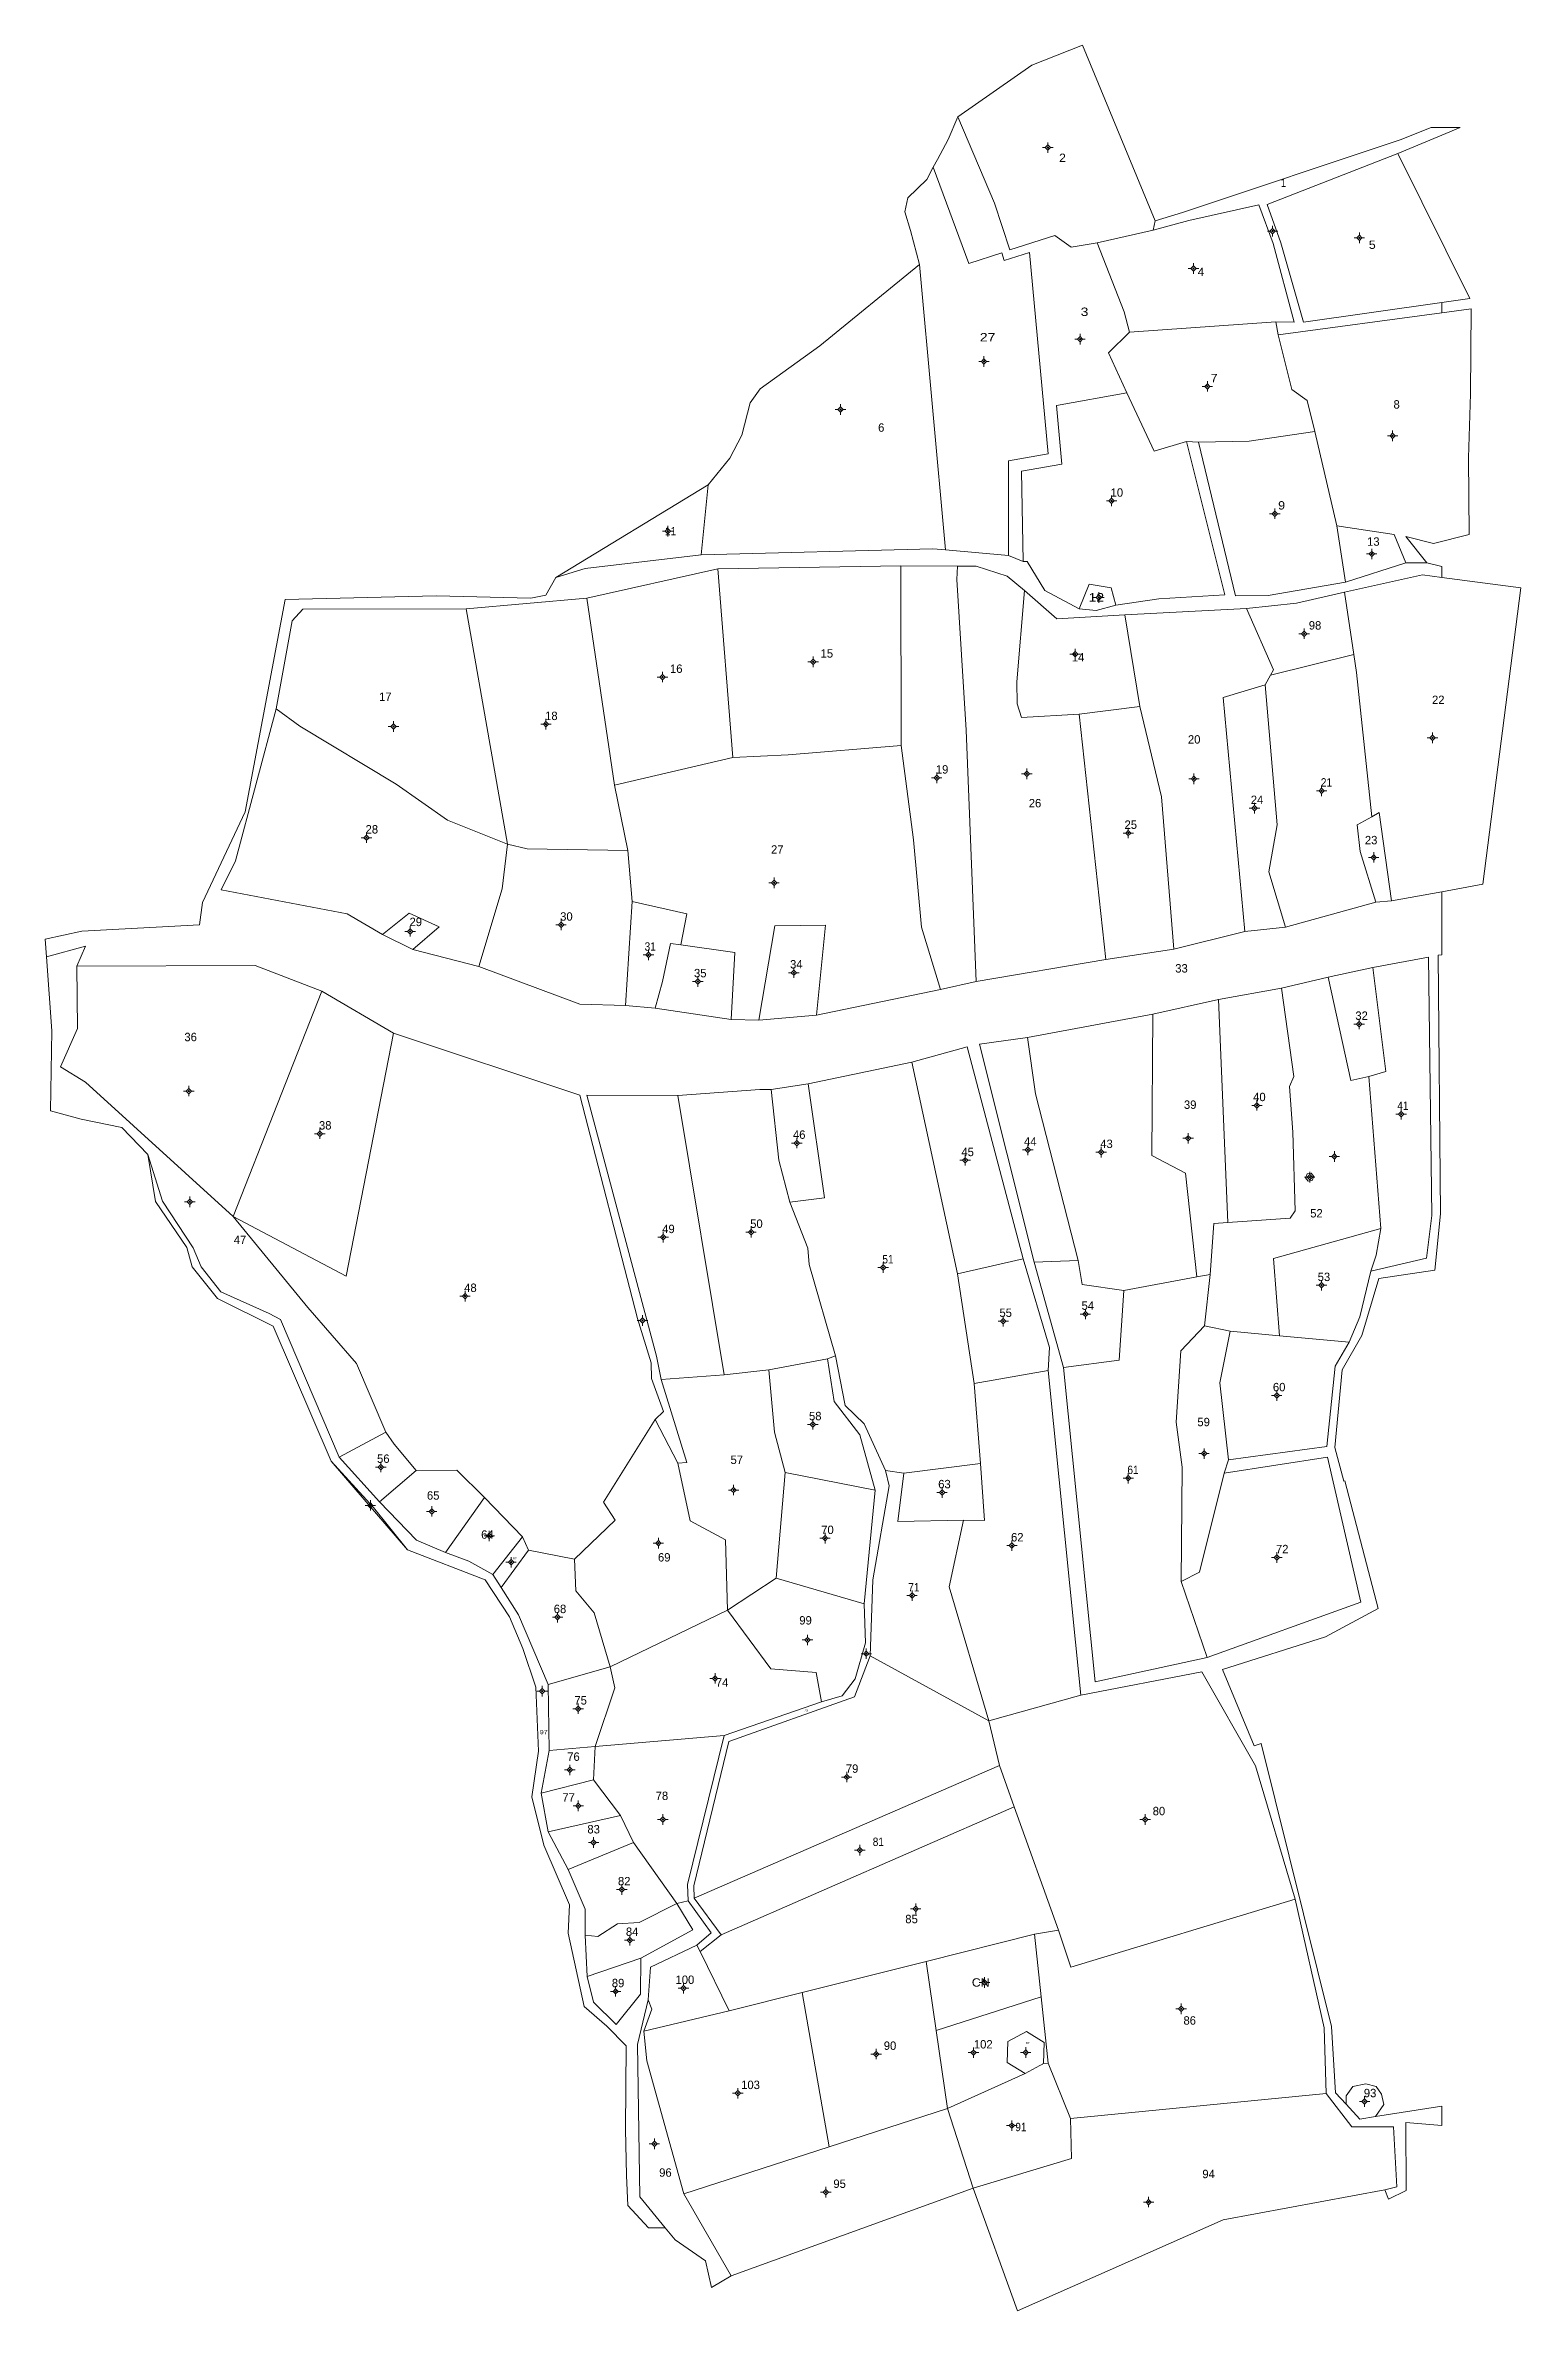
# Model space of a CAD drawing. Header units: metres. Extents: x 363168 to 363519, y 1838480 to 1839020.
import ezdxf

# ---------------------------------------------------------------- set-up
doc = ezdxf.new("R2010")
doc.units = ezdxf.units.M
doc.header["$LTSCALE"] = 0.8
doc.layers.add('10', color=7, linetype='Continuous', lineweight=13)
doc.layers.add('11', color=7, linetype='Continuous', lineweight=13)
doc.layers.add('15', color=7, linetype='Continuous')

msp = doc.modelspace()

# ---------------------------------------------------------------- texts
at = {"layer": '15'}
for s, height, width, p in [('2', 2, 1.1, (363408.91, 1838991.76)), ('1', 2, 0.85, (363461.72, 1838985.82)), ('5', 2, 1.1, (363482.65, 1838971.08)), ('4', 2, 1.05, (363441.92, 1838964.65)), ('3', 2, 1.25, (363414.05, 1838955.12)), ('27', 2, 1.25, (363390.05, 1838949.06)), ('7', 2, 1.1, (363445, 1838939.34)), ('9', 2, 1.1, (363461.06, 1838909.04)), ('11', 2, 0.9, (363315.13, 1838902.9)), ('12', 2, 1.25, (363415.92, 1838887.14)), ('21', 2, 0.9, (363471.22, 1838843.09)), ('31', 2, 0.9, (363310.27, 1838804.02)), ('41', 2, 0.9, (363489.42, 1838766.12)), ('42', 0.5, 1.25, (363468.06, 1838749.87)), ('51', 2, 0.9, (363366.86, 1838729.58)), ('61', 2, 0.9, (363425.18, 1838679.44)), ('66', 0.06246, 1.4, (363245.49, 1838671.35)), ('67', 0.5, 1.25, (363278.94, 1838659.12)), ('71', 2, 0.9, (363373.02, 1838651.49)), ('73', 0.5, 1.25, (363348.25, 1838622.95)), ('97', 1, 1.25, (363285.33, 1838617.51)), ('81', 2, 0.9, (363364.57, 1838590.9)), ('CN', 2, 1.1, (363388.15, 1838557.41)), ('87', 0.5, 1.25, (363400.98, 1838543.73)), ('92', 0.125, 1.35, (363404.91, 1838538.76)), ('91', 2, 0.9, (363398.5, 1838523.01))]:
    msp.add_text(s, height=height, dxfattribs=dict(at, width=width)).set_placement(p)
for s, p in [('8', (363488.52, 1838933.07)), ('6', (363365.85, 1838927.56)), ('10', (363421.19, 1838912.09)), ('13', (363482.23, 1838900.42)), ('98', (363468.36, 1838880.47)), ('15', (363352.16, 1838873.79)), ('14', (363411.95, 1838872.88)), ('16', (363316.31, 1838870.16)), ('17', (363247.06, 1838863.48)), ('22', (363497.69, 1838862.74)), ('18', (363286.59, 1838858.92)), ('20', (363439.59, 1838853.32)), ('19', (363379.59, 1838846.18)), ('24', (363454.54, 1838838.94)), ('26', (363401.7, 1838838.14)), ('28', (363243.86, 1838831.92)), ('25', (363424.5, 1838833.03)), ('23', (363481.71, 1838829.35)), ('27', (363340.36, 1838827.12)), ('29', (363254.32, 1838809.88)), ('30', (363290.17, 1838811.17)), ('35', (363322.03, 1838797.69)), ('34', (363344.89, 1838799.79)), ('33', (363436.57, 1838798.82)), ('32', (363479.44, 1838787.56)), ('36', (363200.73, 1838782.48)), ('39', (363438.64, 1838766.37)), ('40', (363455.11, 1838768.2)), ('38', (363232.77, 1838761.45)), ('46', (363345.58, 1838759.24)), ('45', (363385.67, 1838755.12)), ('44', (363400.58, 1838757.62)), ('43', (363418.72, 1838757.05)), ('49', (363314.46, 1838736.8)), ('50', (363335.4, 1838738.04)), ('52', (363468.69, 1838740.52)), ('47', (363212.49, 1838734.2)), ('53', (363470.48, 1838725.38)), ('48', (363267.33, 1838722.79)), ('55', (363394.73, 1838716.84)), ('54', (363414.27, 1838718.54)), ('60', (363459.81, 1838699.14)), ('58', (363349.4, 1838692.25)), ('59', (363441.84, 1838690.83)), ('56', (363246.59, 1838682.1)), ('57', (363330.72, 1838681.84)), ('65', (363258.46, 1838673.34)), ('63', (363380.15, 1838676.05)), ('64', (363271.37, 1838664.04)), ('70', (363352.31, 1838665.16)), ('62', (363397.49, 1838663.4)), ('69', (363313.46, 1838658.62)), ('72', (363460.54, 1838660.58)), ('68', (363288.65, 1838646.34)), ('99', (363347.09, 1838643.62)), ('74', (363327.23, 1838628.84)), ('75', (363293.56, 1838624.57)), ('76', (363291.85, 1838611.17)), ('79', (363358.17, 1838608.32)), ('77', (363290.68, 1838601.46)), ('78', (363312.91, 1838601.85)), ('80', (363431.2, 1838598.22)), ('83', (363296.65, 1838593.89)), ('82', (363303.93, 1838581.53)), ('84', (363305.82, 1838569.49)), ('85', (363372.32, 1838572.52)), ('89', (363302.47, 1838557.28)), ('100', (363317.63, 1838558.06)), ('86', (363438.53, 1838548.37)), ('90', (363367.2, 1838542.37)), ('102', (363388.64, 1838542.7)), ('103', (363333.25, 1838533.04)), ('93', (363481.46, 1838531.09)), ('96', (363313.74, 1838512.17)), ('94', (363443.02, 1838511.83)), ('95', (363355.2, 1838509.5))]:
    msp.add_text(s, height=2, dxfattribs=at).set_placement(p)

# ---------------------------------------------------------------- hatches: boundary and pattern name
at = {"layer": '11'}
for points in [[(363406.4098, 1838995.2, 1), (363406.1098, 1838995.2, 1)], [(363459.8898, 1838975.32, 1), (363459.5897, 1838975.32, 1)], [(363480.5398, 1838973.73, 1), (363480.2398, 1838973.73, 1)], [(363441.0598, 1838966.4, 1), (363440.7598, 1838966.4, 1)], [(363414.0598, 1838949.6, 1), (363413.7598, 1838949.6, 1)], [(363391.1998, 1838944.3, 1), (363390.8997, 1838944.3, 1)], [(363444.3598, 1838938.35, 1), (363444.0598, 1838938.35, 1)], [(363357.0598, 1838932.84, 1), (363356.7598, 1838932.84, 1)], [(363488.4598, 1838926.58, 1), (363488.1597, 1838926.58, 1)], [(363421.5698, 1838911.1, 1), (363421.2697, 1838911.1, 1)], [(363460.4098, 1838908.04, 1), (363460.1098, 1838908.04, 1)], [(363315.9398, 1838903.91, 1), (363315.6397, 1838903.91, 1)], [(363483.4898, 1838898.47, 1), (363483.1898, 1838898.47, 1)], [(363418.5398, 1838888.12, 1), (363418.2398, 1838888.12, 1)], [(363467.4098, 1838879.48, 1), (363467.1098, 1838879.48, 1)], [(363412.8898, 1838874.64, 1), (363412.5897, 1838874.64, 1)], [(363314.6698, 1838869.16, 1), (363314.3698, 1838869.16, 1)], [(363350.5198, 1838872.8, 1), (363350.2197, 1838872.8, 1)], [(363250.6698, 1838857.4, 1), (363250.3698, 1838857.4, 1)], [(363286.9398, 1838857.93, 1), (363286.6397, 1838857.93, 1)], [(363497.9698, 1838854.69, 1), (363497.6698, 1838854.69, 1)], [(363401.3798, 1838846.14, 1), (363401.0797, 1838846.14, 1)], [(363379.9498, 1838845.18, 1), (363379.6497, 1838845.18, 1)], [(363441.1798, 1838844.95, 1), (363440.8798, 1838844.95, 1)], [(363471.5698, 1838842.09, 1), (363471.2697, 1838842.09, 1)], [(363455.5998, 1838837.95, 1), (363455.2998, 1838837.95, 1)], [(363244.2198, 1838830.93, 1), (363243.9198, 1838830.93, 1)], [(363425.5498, 1838832.04, 1), (363425.2498, 1838832.04, 1)], [(363483.9598, 1838826.23, 1), (363483.6597, 1838826.23, 1)], [(363341.2298, 1838820.18, 1), (363340.9298, 1838820.18, 1)], [(363254.6198, 1838808.62, 1), (363254.3198, 1838808.62, 1)], [(363290.5298, 1838810.17, 1), (363290.2297, 1838810.17, 1)], [(363311.3298, 1838803.02, 1), (363311.0297, 1838803.02, 1)], [(363345.9398, 1838798.79, 1), (363345.6397, 1838798.79, 1)], [(363323.0798, 1838796.69, 1), (363322.7797, 1838796.69, 1)], [(363480.4998, 1838786.56, 1), (363480.1997, 1838786.56, 1)], [(363201.9498, 1838770.62, 1), (363201.6497, 1838770.62, 1)], [(363456.1698, 1838767.2, 1), (363455.8698, 1838767.2, 1)], [(363490.4798, 1838765.12, 1), (363490.1798, 1838765.12, 1)], [(363233.1198, 1838760.46, 1), (363232.8198, 1838760.46, 1)], [(363346.6398, 1838758.24, 1), (363346.3397, 1838758.24, 1)], [(363401.6298, 1838756.62, 1), (363401.3297, 1838756.62, 1)], [(363419.0798, 1838756.06, 1), (363418.7797, 1838756.06, 1)], [(363439.7998, 1838759.37, 1), (363439.4998, 1838759.37, 1)], [(363474.5998, 1838755.04, 1), (363474.2998, 1838755.04, 1)], [(363386.7198, 1838754.13, 1), (363386.4198, 1838754.13, 1)], [(363468.7298, 1838750.11, 1), (363468.4298, 1838750.11, 1)], [(363202.1898, 1838744.26, 1), (363201.8897, 1838744.26, 1)], [(363314.8198, 1838735.8, 1), (363314.5197, 1838735.8, 1)], [(363335.7498, 1838737.04, 1), (363335.4497, 1838737.04, 1)], [(363367.2098, 1838728.58, 1), (363366.9097, 1838728.58, 1)], [(363471.5298, 1838724.38, 1), (363471.2297, 1838724.38, 1)], [(363267.6798, 1838721.8, 1), (363267.3798, 1838721.8, 1)], [(363415.3298, 1838717.54, 1), (363415.0297, 1838717.54, 1)], [(363309.9298, 1838716, 1), (363309.6298, 1838716, 1)], [(363395.7898, 1838715.84, 1), (363395.4898, 1838715.84, 1)], [(363460.8698, 1838698.14, 1), (363460.5698, 1838698.14, 1)], [(363350.4598, 1838691.26, 1), (363350.1597, 1838691.26, 1)], [(363443.5798, 1838684.31, 1), (363443.2797, 1838684.31, 1)], [(363247.6398, 1838681.1, 1), (363247.3397, 1838681.1, 1)], [(363331.6098, 1838675.64, 1), (363331.3098, 1838675.64, 1)], [(363381.2098, 1838675.06, 1), (363380.9097, 1838675.06, 1)], [(363425.5398, 1838678.44, 1), (363425.2398, 1838678.44, 1)], [(363245.1398, 1838671.98, 1), (363244.8397, 1838671.98, 1)], [(363259.7498, 1838670.56, 1), (363259.4497, 1838670.56, 1)], [(363273.4598, 1838664.71, 1), (363273.1597, 1838664.71, 1)], [(363313.6898, 1838662.97, 1), (363313.3897, 1838662.97, 1)], [(363353.3598, 1838664.16, 1), (363353.0598, 1838664.16, 1)], [(363278.6298, 1838658.44, 1), (363278.3297, 1838658.44, 1)], [(363397.8498, 1838662.4, 1), (363397.5498, 1838662.4, 1)], [(363460.8998, 1838659.59, 1), (363460.5997, 1838659.59, 1)], [(363374.0698, 1838650.5, 1), (363373.7697, 1838650.5, 1)], [(363289.7098, 1838645.35, 1), (363289.4097, 1838645.35, 1)], [(363349.1798, 1838639.94, 1), (363348.8798, 1838639.94, 1)], [(363363.1798, 1838636.68, 1), (363362.8798, 1838636.68, 1)], [(363327.1798, 1838630.8, 1), (363326.8798, 1838630.8, 1)], [(363286.0398, 1838627.76, 1), (363285.7398, 1838627.76, 1)], [(363294.6198, 1838623.58, 1), (363294.3198, 1838623.58, 1)], [(363292.6098, 1838609, 1), (363292.3098, 1838609, 1)], [(363358.5298, 1838607.32, 1), (363358.2297, 1838607.32, 1)], [(363294.6398, 1838600.47, 1), (363294.3397, 1838600.47, 1)], [(363314.7598, 1838597.22, 1), (363314.4597, 1838597.22, 1)], [(363429.5598, 1838597.22, 1), (363429.2598, 1838597.22, 1)], [(363298.2898, 1838591.72, 1), (363297.9898, 1838591.72, 1)], [(363361.6298, 1838589.9, 1), (363361.3297, 1838589.9, 1)], [(363304.9798, 1838580.54, 1), (363304.6798, 1838580.54, 1)], [(363374.9398, 1838575.94, 1), (363374.6397, 1838575.94, 1)], [(363306.8798, 1838568.5, 1), (363306.5797, 1838568.5, 1)], [(363303.5198, 1838556.29, 1), (363303.2197, 1838556.29, 1)], [(363319.6898, 1838557.06, 1), (363319.3897, 1838557.06, 1)], [(363391.2998, 1838558.42, 1), (363390.9998, 1838558.42, 1)], [(363438.1198, 1838552.13, 1), (363437.8198, 1838552.13, 1)], [(363365.5498, 1838541.37, 1), (363365.2498, 1838541.37, 1)], [(363388.6898, 1838541.71, 1), (363388.3897, 1838541.71, 1)], [(363401.1198, 1838541.75, 1), (363400.8198, 1838541.75, 1)], [(363332.5998, 1838532.04, 1), (363332.2998, 1838532.04, 1)], [(363481.7898, 1838530.09, 1), (363481.4898, 1838530.09, 1)], [(363397.8398, 1838524.33, 1), (363397.5397, 1838524.33, 1)], [(363312.7498, 1838520.01, 1), (363312.4497, 1838520.01, 1)], [(363353.5498, 1838508.5, 1), (363353.2498, 1838508.5, 1)], [(363430.3798, 1838506.14, 1), (363430.0797, 1838506.14, 1)]]:
    msp.add_hatch(color=256, dxfattribs=at).paths.add_polyline_path(points)

# ---------------------------------------------------------------- linework, layer by layer
at = {"layer": '10'}
for p, q in [((363414.49, 1839019.55), (363402.42, 1839014.79)), ((363384.85, 1839002.51), (363402.42, 1839014.79)), ((363384.85, 1839002.51), (363382.49, 1838997.15)), ((363379.96, 1838992.36), (363382.49, 1838997.15)), ((363497.5, 1839000), (363504.39, 1839000)), ((363377.42, 1838987.57), (363372.91, 1838983.21)), ((363378.98, 1838990.51), (363387.48, 1838967.64)), ((363372.17, 1838979.91), (363372.91, 1838983.21)), ((363417.95, 1838972.55), (363431.35, 1838975.52)), ((363375.7, 1838967.4), (363381.85, 1838899.42)), ((363500, 1838958.31), (363506.67, 1838959.25)), ((363461.1, 1838950.64), (363500, 1838955.86)), ((363467.06, 1838953.67), (363500, 1838958.31)), ((363500, 1838958.31), (363500, 1838955.86)), ((363500, 1838955.86), (363506.98, 1838956.8)), ((363460.53, 1838953.75), (363461.1, 1838950.64)), ((363408.29, 1838933.84), (363425.01, 1838936.8)), ((363469.82, 1838927.61), (363475.01, 1838905.2)), ((363439.25, 1838925.21), (363442.07, 1838925.07)), ((363325.42, 1838914.94), (363289.11, 1838892.88)), ((363475.01, 1838905.2), (363477.12, 1838891.74)), ((363296.53, 1838887.97), (363327.68, 1838894.9)), ((363378.87, 1838899.68), (363323.74, 1838898.29)), ((363327.68, 1838894.9), (363371.29, 1838895.62)), ((363331.23, 1838849.98), (363327.68, 1838894.9)), ((363371.29, 1838895.62), (363371.33, 1838852.87)), ((363378.87, 1838899.68), (363381.85, 1838899.42)), ((363381.85, 1838899.42), (363396.9, 1838898.08)), ((363396.9, 1838898.08), (363400.34, 1838896.69)), ((363400.34, 1838896.69), (363401.36, 1838896.64)), ((363477.12, 1838891.74), (363491.48, 1838896.35)), ((363476.83, 1838889.36), (363495.39, 1838893.5)), ((363495.39, 1838893.5), (363500, 1838892.89)), ((363500, 1838892.89), (363518.79, 1838890.39)), ((363518.79, 1838890.39), (363509.8, 1838819.87)), ((363296.53, 1838887.97), (363267.78, 1838885.41)), ((363267.78, 1838885.41), (363277.61, 1838829.38)), ((363453.52, 1838885.51), (363424.56, 1838883.97)), ((363459.99, 1838870.91), (363453.52, 1838885.51)), ((363479.09, 1838874.53), (363459.25, 1838869.6)), ((363306.29, 1838827.89), (363303.14, 1838843.42)), ((363306.29, 1838827.89), (363307.33, 1838815.71)), ((363500, 1838818.07), (363509.8, 1838819.87)), ((363484.33, 1838815.57), (363462.82, 1838809.65)), ((363488.05, 1838815.88), (363484.33, 1838815.57)), ((363488.05, 1838815.88), (363500, 1838818.07)), ((363499.99, 1838803.06), (363500, 1838818.07)), ((363453.13, 1838808.6), (363436.27, 1838804.39)), ((363270.79, 1838800.24), (363255.11, 1838804.31)), ((363420.06, 1838801.93), (363389.21, 1838796.67)), ((363461.83, 1838795.11), (363472.94, 1838797.69)), ((363472.94, 1838797.69), (363483.57, 1838799.99)), ((363233.41, 1838794.39), (363212.34, 1838740.72)), ((363250.53, 1838784.42), (363233.41, 1838794.39)), ((363380.69, 1838794.75), (363351.2, 1838788.7)), ((363431.22, 1838788.95), (363446.9, 1838792.39)), ((363446.9, 1838792.39), (363461.83, 1838795.11)), ((363449.08, 1838739.29), (363446.9, 1838792.39)), ((363312.75, 1838790.34), (363305.71, 1838790.97)), ((363330.91, 1838787.68), (363312.75, 1838790.34)), ((363337.42, 1838787.5), (363330.91, 1838787.68)), ((363351.2, 1838788.7), (363337.42, 1838787.5)), ((363485.54, 1838737.91), (363482.62, 1838774.05)), ((363384.77, 1838727.1), (363400.41, 1838730.68)), ((363413.44, 1838730.26), (363402.97, 1838729.85)), ((363402.97, 1838729.85), (363409.94, 1838704.83)), ((363388.7, 1838701.01), (363384.77, 1838727.1)), ((363443.51, 1838714.72), (363444.88, 1838726.92)), ((363461.36, 1838712.38), (363449.61, 1838713.42)), ((363355.73, 1838707.56), (363353.84, 1838706.88)), ((363406.31, 1838704.13), (363388.7, 1838701.01)), ((363388.7, 1838701.01), (363390.23, 1838681.98)), ((363414.11, 1838626.81), (363406.31, 1838704.13)), ((363318.14, 1838682.02), (363312.75, 1838692.39)), ((363248.67, 1838689.39), (363237.6, 1838683.46)), ((363235.64, 1838682.52), (363245.73, 1838671.46)), ((363235.64, 1838682.52), (363253.8, 1838661.43)), ((363237.6, 1838683.46), (363247.2, 1838672.82)), ((363255.92, 1838680.31), (363247.2, 1838672.82)), ((363343.74, 1838679.78), (363365.16, 1838675.64)), ((363367.58, 1838680.31), (363371.98, 1838679.65)), ((363371.98, 1838679.65), (363390.23, 1838681.98)), ((363262.88, 1838660.77), (363272.17, 1838673.89)), ((363365.16, 1838675.64), (363362.52, 1838648.55)), ((363274.14, 1838655.53), (363281.18, 1838664.46)), ((363281.18, 1838664.46), (363282.63, 1838661.32)), ((363276.13, 1838652.43), (363282.63, 1838661.32)), ((363282.63, 1838661.32), (363293.56, 1838659.18)), ((363274.14, 1838655.53), (363276.13, 1838652.43)), ((363341.56, 1838654.68), (363362.52, 1838648.55)), ((363444.13, 1838635.74), (363438, 1838653.9)), ((363330.01, 1838647.02), (363302.11, 1838633.55)), ((363363.92, 1838636.17), (363392.2, 1838620.68)), ((363352.4, 1838625.21), (363329.21, 1838617.24)), ((363392.2, 1838620.68), (363414.11, 1838626.81)), ((363394.74, 1838610.03), (363392.2, 1838620.68)), ((363298.09, 1838606.68), (363298.49, 1838614.57)), ((363329.21, 1838617.24), (363298.49, 1838614.57)), ((363287.58, 1838613.6), (363285.68, 1838603.44)), ((363322.07, 1838578.47), (363394.74, 1838610.03)), ((363298.09, 1838606.68), (363285.68, 1838603.44)), ((363285.68, 1838603.44), (363287.35, 1838594.26)), ((363304.52, 1838598.14), (363298.09, 1838606.68)), ((363304.52, 1838598.14), (363287.35, 1838594.26)), ((363307.6, 1838591.7), (363304.52, 1838598.14)), ((363328.53, 1838569.78), (363398.24, 1838600.26)), ((363287.35, 1838594.26), (363292.08, 1838585.31)), ((363292.08, 1838585.31), (363307.6, 1838591.7)), ((363317.94, 1838577.19), (363307.6, 1838591.7)), ((363317.94, 1838577.19), (363320.61, 1838577.88)), ((363322.07, 1838578.47), (363328.53, 1838569.78)), ((363296.6, 1838559.81), (363296.14, 1838569.67)), ((363323.47, 1838565.81), (363330.41, 1838551.63)), ((363377.32, 1838563.42), (363403.04, 1838569.88)), ((363408.78, 1838570.84), (363403.04, 1838569.88)), ((363296.6, 1838559.81), (363309.34, 1838564.2)), ((363377.32, 1838563.42), (363379.68, 1838546.95)), ((363354.19, 1838519.32), (363347.76, 1838555.99)), ((363404.64, 1838554.97), (363379.68, 1838546.95)), ((363379.68, 1838546.95), (363382.34, 1838528.45)), ((363405.19, 1838539.09), (363400.81, 1838536.75)), ((363406.33, 1838539.23), (363405.19, 1838539.09)), ((363406.33, 1838539.23), (363411.67, 1838526)), ((363400.81, 1838536.75), (363382.34, 1838528.45)), ((363354.19, 1838519.32), (363382.34, 1838528.45)), ((363472.46, 1838531.99), (363411.67, 1838526)), ((363484.24, 1838526.49), (363480.48, 1838525.91)), ((363319.57, 1838508.09), (363354.19, 1838519.32)), ((363330.86, 1838488.56), (363319.57, 1838508.09)), ((363388.51, 1838509.43), (363330.86, 1838488.56)), ((363315.2, 1838500), (363311.16, 1838500))]:
    msp.add_line(p, q, dxfattribs=at)
for points in [[(363431.35, 1838975.52), (363431.8, 1838977.75), (363414.49, 1839019.55)], [(363384.85, 1839002.51), (363393.53, 1838982), (363397.17, 1838970.84), (363407.92, 1838974.26), (363411.82, 1838971.47), (363417.95, 1838972.55)], [(363431.8, 1838977.75), (363438.26, 1838979.74), (363490.13, 1838997.06), (363497.5, 1839000)], [(363489.51, 1838993.79), (363500, 1838998.17), (363504.39, 1839000)], [(363377.42, 1838987.57), (363378.98, 1838990.51), (363379.96, 1838992.36)], [(363467.06, 1838953.67), (363461.74, 1838972.51), (363458.43, 1838981.64), (363489.51, 1838993.79), (363506.67, 1838959.25)], [(363431.35, 1838975.52), (363439.79, 1838977.82), (363456.48, 1838981.56), (363459.85, 1838972.37), (363464.9, 1838953.63), (363460.53, 1838953.75), (363425.71, 1838951.25)], [(363372.17, 1838979.91), (363373.55, 1838975.47), (363375.7, 1838967.4)], [(363387.48, 1838967.64), (363395.26, 1838970.18), (363395.89, 1838968.29), (363401.9, 1838970.25), (363406.34, 1838922.32), (363396.87, 1838920.64), (363396.9, 1838898.08)], [(363425.71, 1838951.25), (363424.43, 1838956.08), (363417.95, 1838972.55)], [(363375.7, 1838967.4), (363351.99, 1838947.99), (363337.76, 1838937.75), (363335.4, 1838934.43), (363333.41, 1838926.71)], [(363491.48, 1838896.35), (363496.47, 1838896.39), (363491.44, 1838902.63), (363498.05, 1838900.94), (363506.5, 1838903.07), (363506.39, 1838921.32), (363506.87, 1838936.56), (363506.98, 1838956.8)], [(363425.01, 1838936.8), (363420.66, 1838946.35), (363425.71, 1838951.25)], [(363461.1, 1838950.64), (363464.3, 1838937.59), (363467.99, 1838934.98), (363469.82, 1838927.61)], [(363400.34, 1838896.69), (363399.94, 1838918.14), (363409.58, 1838919.85), (363408.29, 1838933.84)], [(363425.01, 1838936.8), (363431.55, 1838922.95), (363439.25, 1838925.21)], [(363469.82, 1838927.61), (363454.2, 1838925.33), (363442.07, 1838925.07)], [(363323.74, 1838898.29), (363325.42, 1838914.94), (363330.59, 1838921.29), (363333.41, 1838926.71)], [(363422.46, 1838886.29), (363432.7, 1838887.76), (363448.36, 1838888.74), (363439.25, 1838925.21)], [(363442.07, 1838925.07), (363450.89, 1838888.47), (363458.69, 1838888.59), (363477.12, 1838891.74)], [(363475.01, 1838905.2), (363488.7, 1838903.13), (363491.48, 1838896.35)], [(363323.74, 1838898.29), (363296.13, 1838894.99), (363289.11, 1838892.88)], [(363371.29, 1838895.62), (363384.76, 1838895.54), (363384.61, 1838892.39), (363386.79, 1838856.55), (363389.21, 1838796.67), (363380.69, 1838794.75)], [(363384.76, 1838895.54), (363389.21, 1838895.6), (363396.53, 1838893.2), (363400.67, 1838889.73)], [(363401.36, 1838896.64), (363405.54, 1838889.76), (363413.71, 1838885.4)], [(363500, 1838892.89), (363500, 1838895.5), (363496.47, 1838896.39)], [(363289.11, 1838892.88), (363286.79, 1838888.65), (363283.16, 1838887.92), (363260.64, 1838888.46), (363224.7, 1838887.62), (363215.23, 1838837.11), (363205.07, 1838815.48), (363204.34, 1838810.17), (363176.34, 1838808.64), (363167.63, 1838806.76), (363167.93, 1838802.56)], [(363422.46, 1838886.29), (363421.32, 1838890.44), (363416.11, 1838891.27), (363413.71, 1838885.4)], [(363453.52, 1838885.51), (363465.4, 1838886.77), (363476.83, 1838889.36)], [(363476.83, 1838889.36), (363479.09, 1838874.53), (363479.75, 1838870.23), (363483.39, 1838835.92)], [(363222.57, 1838861.62), (363226.35, 1838882.58), (363228.94, 1838885.35), (363267.78, 1838885.41)], [(363331.23, 1838849.98), (363303.14, 1838843.42), (363296.53, 1838887.97)], [(363413.71, 1838885.4), (363417.74, 1838884.98), (363422.46, 1838886.29)], [(363457.95, 1838867.3), (363459.25, 1838869.6), (363459.99, 1838870.91)], [(363462.82, 1838809.65), (363453.13, 1838808.6), (363448.01, 1838864.28), (363457.95, 1838867.3)], [(363457.95, 1838867.3), (363460.8, 1838834.02), (363458.87, 1838822.82), (363462.82, 1838809.65)], [(363222.57, 1838861.62), (363212.93, 1838825.38), (363209.46, 1838818.52), (363239.45, 1838812.78), (363247.9, 1838807.86)], [(363277.61, 1838829.38), (363263.37, 1838835.06), (363251.1, 1838843.66), (363228.18, 1838857.5), (363222.57, 1838861.62)], [(363428.11, 1838862.14), (363433.32, 1838840.62), (363436.27, 1838804.39), (363420.06, 1838801.93), (363413.71, 1838860.29)], [(363371.33, 1838852.87), (363344.46, 1838850.65), (363331.23, 1838849.98)], [(363371.33, 1838852.87), (363374.29, 1838830.44), (363376.18, 1838809.61), (363380.69, 1838794.75)], [(363484.33, 1838815.57), (363480.55, 1838827.67), (363479.86, 1838833.96), (363483.39, 1838835.92)], [(363483.39, 1838835.92), (363485.13, 1838836.89), (363488.05, 1838815.88)], [(363307.33, 1838815.71), (363305.71, 1838790.97), (363294.83, 1838791.3), (363270.79, 1838800.24), (363276.38, 1838818.74), (363277.61, 1838829.38)], [(363277.61, 1838829.38), (363282.35, 1838828.27), (363306.29, 1838827.89)], [(363307.33, 1838815.71), (363320.33, 1838812.83), (363318.9, 1838805.39)], [(363337.42, 1838787.5), (363341.3, 1838809.94), (363353.34, 1838810.08), (363351.2, 1838788.7)], [(363167.93, 1838802.56), (363177.18, 1838805.07), (363175.1, 1838800.33)], [(363318.9, 1838805.39), (363316.43, 1838805.71), (363314.49, 1838796.67), (363312.75, 1838790.34)], [(363318.9, 1838805.39), (363331.72, 1838803.61), (363330.91, 1838787.68)], [(363474.73, 1838532.16), (363473.8, 1838547.95), (363457.05, 1838615.28), (363455.32, 1838614.71), (363447.83, 1838632.95), (363472.34, 1838640.7), (363484.9, 1838647.46), (363476.91, 1838677.8), (363476.71, 1838677.77), (363474.58, 1838685.79), (363476.28, 1838704.26), (363480.95, 1838712.46), (363485.02, 1838725.99), (363498.37, 1838727.94), (363499.74, 1838741.41), (363499.12, 1838802.95), (363499.99, 1838803.06)], [(363167.93, 1838802.56), (363169.17, 1838784.91), (363168.88, 1838765.92)], [(363175.1, 1838800.33), (363175.32, 1838785.53), (363171.26, 1838776.39), (363177.21, 1838772.72), (363212.34, 1838740.72)], [(363175.1, 1838800.33), (363217.61, 1838800.51), (363233.41, 1838794.39)], [(363482.62, 1838774.05), (363478.4, 1838773.14), (363472.94, 1838797.69)], [(363483.57, 1838799.99), (363486.72, 1838775.28), (363482.62, 1838774.05)], [(363483.57, 1838799.99), (363496.85, 1838802.52), (363497.61, 1838741.01), (363496.36, 1838730.86), (363483.15, 1838727.73)], [(363449.08, 1838739.29), (363463.96, 1838740.35), (363465.13, 1838742.07), (363464.58, 1838760.85), (363463.76, 1838771.67), (363464.76, 1838774.11), (363461.83, 1838795.11)], [(363444.88, 1838726.92), (363441.7, 1838726.35), (363439, 1838751.03), (363431.01, 1838755.26), (363431.22, 1838788.95), (363401.38, 1838783.4)], [(363250.53, 1838784.42), (363239.23, 1838726.52), (363212.34, 1838740.72)], [(363312.75, 1838692.39), (363314.73, 1838694.35), (363311.88, 1838702.2), (363311.87, 1838705.89), (363308.56, 1838716.44), (363294.86, 1838769.64), (363250.53, 1838784.42)], [(363401.38, 1838783.4), (363389.97, 1838781.8), (363402.97, 1838729.85)], [(363441.7, 1838726.35), (363424.35, 1838723.16), (363414.43, 1838724.58), (363413.44, 1838730.26), (363403.28, 1838769.99), (363401.38, 1838783.4)], [(363384.77, 1838727.1), (363373.91, 1838777.52), (363349.21, 1838772.32)], [(363373.91, 1838777.52), (363387.04, 1838781.16), (363400.41, 1838730.68)], [(363318.18, 1838769.55), (363337.66, 1838771), (363340.37, 1838770.99)], [(363349.21, 1838772.32), (363340.37, 1838770.99), (363342.22, 1838754.14), (363344.82, 1838744.17)], [(363344.82, 1838744.17), (363353.05, 1838745.21), (363349.21, 1838772.32)], [(363168.88, 1838765.92), (363176.19, 1838763.9), (363185.87, 1838761.9), (363192.02, 1838755.52), (363193.89, 1838744.29), (363201.28, 1838733.4), (363202.62, 1838728.8), (363208.64, 1838721.24), (363221.84, 1838714.68), (363235.64, 1838682.52)], [(363329.18, 1838703.09), (363314.21, 1838701.98), (363313.11, 1838707.54), (363296.55, 1838769.63), (363318.18, 1838769.55)], [(363353.84, 1838706.88), (363339.83, 1838704.27), (363329.18, 1838703.09), (363318.18, 1838769.55)], [(363192.02, 1838755.52), (363195.54, 1838744.41), (363202.84, 1838733.32), (363204.73, 1838728.77), (363209.38, 1838722.79), (363220.88, 1838717.69), (363223.57, 1838716.25), (363237.6, 1838683.46)], [(363344.82, 1838744.17), (363349.16, 1838733.23), (363349.46, 1838729.33), (363355.73, 1838707.56)], [(363212.34, 1838740.72), (363230.09, 1838719.12), (363241.7, 1838705.75), (363248.67, 1838689.39)], [(363444.88, 1838726.92), (363445.79, 1838739.06), (363449.08, 1838739.29)], [(363483.15, 1838727.73), (363480.49, 1838716.86), (363478, 1838710.85), (363461.36, 1838712.38), (363459.95, 1838730.75), (363485.54, 1838737.91)], [(363483.15, 1838727.73), (363484.41, 1838731.52), (363485.54, 1838737.91)], [(363400.41, 1838730.68), (363406.67, 1838709.57), (363406.31, 1838704.13)], [(363409.94, 1838704.83), (363423.19, 1838706.52), (363424.35, 1838723.16)], [(363443.51, 1838714.72), (363437.92, 1838708.76), (363436.76, 1838691.81), (363438.18, 1838681.08), (363438, 1838653.9)], [(363443.51, 1838714.72), (363449.61, 1838713.42), (363447.18, 1838701.13), (363449.27, 1838682.86), (363448.19, 1838679.62)], [(363353.84, 1838706.88), (363355.37, 1838696.71), (363361.48, 1838688.8), (363365.16, 1838675.64)], [(363355.73, 1838707.56), (363358.01, 1838695.74), (363362.56, 1838691.36), (363367.58, 1838680.31)], [(363449.27, 1838682.86), (363472.64, 1838686), (363474.65, 1838705.12), (363478, 1838710.85)], [(363314.21, 1838701.98), (363320.31, 1838682.18), (363318.14, 1838682.02)], [(363343.74, 1838679.78), (363341.21, 1838689.42), (363339.83, 1838704.27)], [(363444.13, 1838635.74), (363417.52, 1838629.97), (363409.94, 1838704.83)], [(363293.56, 1838659.18), (363303.3, 1838668.43), (363300.48, 1838672.78), (363312.75, 1838692.39)], [(363248.67, 1838689.39), (363250.7, 1838686.56), (363255.92, 1838680.31)], [(363281.18, 1838664.46), (363272.17, 1838673.89), (363265.59, 1838680.36), (363255.92, 1838680.31)], [(363318.14, 1838682.02), (363321.14, 1838668.3), (363329.5, 1838663.78), (363330.01, 1838647.02)], [(363330.01, 1838647.02), (363341.56, 1838654.68), (363343.74, 1838679.78)], [(363363.92, 1838636.17), (363364.56, 1838654.23), (363368.44, 1838676.66), (363367.58, 1838680.31)], [(363371.98, 1838679.65), (363370.54, 1838668.14), (363386.16, 1838668.47)], [(363390.23, 1838681.98), (363391.18, 1838668.37), (363386.16, 1838668.47)], [(363438, 1838653.9), (363442.31, 1838656.11), (363448.19, 1838679.62)], [(363448.19, 1838679.62), (363472.84, 1838683.44), (363480.75, 1838648.95), (363444.13, 1838635.74)], [(363245.73, 1838671.46), (363253.8, 1838661.43), (363272.35, 1838654.25), (363278.13, 1838645.46), (363281.25, 1838637.94), (363284.41, 1838628.71), (363284.98, 1838613.48), (363283.41, 1838602.64), (363286.25, 1838591.11), (363292.36, 1838576.93), (363292.1, 1838570.15), (363295.86, 1838552.72), (363301.25, 1838547.98), (363305.89, 1838543.36), (363305.73, 1838523.47), (363305.93, 1838512.45), (363306.31, 1838505.32), (363311.16, 1838500)], [(363247.2, 1838672.82), (363255.98, 1838663.73), (363262.88, 1838660.77)], [(363386.16, 1838668.47), (363382.79, 1838652.61), (363392.2, 1838620.68)], [(363262.88, 1838660.77), (363268.42, 1838658.68), (363274.14, 1838655.53)], [(363293.56, 1838659.18), (363293.92, 1838651.65), (363298.28, 1838646.39), (363302.11, 1838633.55)], [(363302.11, 1838633.55), (363287.31, 1838629.37), (363280.26, 1838645.96), (363276.13, 1838652.43)], [(363352.4, 1838625.21), (363351.08, 1838632.21), (363340.3, 1838633.08), (363330.01, 1838647.02)], [(363362.52, 1838648.55), (363362.86, 1838639.28), (363360.39, 1838630.68), (363357.3, 1838626.68), (363352.4, 1838625.21)], [(363363.92, 1838636.17), (363360.23, 1838626.43), (363330.29, 1838615.77), (363321.99, 1838581.38), (363322.07, 1838578.47)], [(363302.11, 1838633.55), (363303.21, 1838628.56), (363298.49, 1838614.57)], [(363414.11, 1838626.81), (363442.91, 1838632.39), (363455.71, 1838609.97), (363465.12, 1838578.26), (363411.72, 1838562.06), (363408.78, 1838570.84)], [(363298.49, 1838614.57), (363287.58, 1838613.6), (363287.31, 1838629.37)], [(363320.61, 1838577.88), (363320.45, 1838581.76), (363329.21, 1838617.24)], [(363394.74, 1838610.03), (363398.24, 1838600.26), (363408.78, 1838570.84)], [(363292.08, 1838585.31), (363296.1, 1838575.86), (363296.14, 1838569.67)], [(363296.14, 1838569.67), (363299.15, 1838569.37), (363303.8, 1838572.41), (363308.98, 1838572.71), (363317.94, 1838577.19)], [(363317.94, 1838577.19), (363321.78, 1838570.95), (363309.34, 1838564.2)], [(363322.68, 1838567.29), (363326.14, 1838570.21), (363320.61, 1838577.88)], [(363472.46, 1838531.99), (363472.01, 1838547.59), (363465.12, 1838578.26)], [(363322.68, 1838567.29), (363311.7, 1838562.07), (363311.12, 1838554.24)], [(363328.53, 1838569.78), (363323.47, 1838565.81), (363322.68, 1838567.29)], [(363403.04, 1838569.88), (363404.64, 1838554.97), (363406.33, 1838539.23)], [(363309.34, 1838564.2), (363309.27, 1838555.59), (363303.5, 1838548.38), (363298.11, 1838553.69), (363296.6, 1838559.81)], [(363330.41, 1838551.63), (363347.76, 1838555.99), (363377.32, 1838563.42)], [(363309.13, 1838507.41), (363308.57, 1838543.67), (363311.12, 1838554.24)], [(363330.41, 1838551.63), (363310.08, 1838546.84), (363312.01, 1838552.04), (363311.12, 1838554.24)], [(363319.57, 1838508.09), (363310.81, 1838539.75), (363310.08, 1838546.84)], [(363400.81, 1838536.75), (363396.57, 1838539.4), (363396.74, 1838544.39), (363401.15, 1838546.75), (363405.39, 1838544.1), (363405.19, 1838539.09)], [(363477.23, 1838529.44), (363477.23, 1838531.41), (363478.81, 1838533.66), (363481.91, 1838534.27), (363484.39, 1838533.66), (363485.63, 1838531.8), (363486.25, 1838529.33), (363484.24, 1838526.49)], [(363411.67, 1838526), (363411.91, 1838516.49), (363388.51, 1838509.43), (363382.34, 1838528.45)], [(363472.46, 1838531.99), (363478.64, 1838524.04), (363488.52, 1838524.04), (363489.34, 1838509.75), (363486.47, 1838509.08), (363448.01, 1838501.87), (363399.06, 1838480.28), (363388.51, 1838509.43)], [(363474.73, 1838532.16), (363477.23, 1838529.44), (363480.48, 1838525.91)], [(363486.47, 1838509.08), (363487.34, 1838506.79), (363491.55, 1838508.88), (363491.47, 1838525.05), (363500, 1838524.36), (363500, 1838528.94), (363484.24, 1838526.49)], [(363309.13, 1838507.41), (363315.2, 1838500), (363317.55, 1838497.13)], [(363330.86, 1838488.56), (363326.16, 1838485.78), (363324.75, 1838492.15), (363317.55, 1838497.13)]]:
    msp.add_lwpolyline(points, dxfattribs=at)
for points in [[(363400.67, 1838889.73), (363408.37, 1838883.04), (363424.56, 1838883.97), (363428.11, 1838862.14), (363413.71, 1838860.29), (363399.95, 1838859.54), (363398.95, 1838862.77), (363398.86, 1838868.04)], [(363247.9, 1838807.86), (363254.2, 1838812.93), (363261.38, 1838809.73), (363255.11, 1838804.31)], [(363468.2, 1838749.18), (363469.19, 1838749.32), (363469.57, 1838750.25), (363468.96, 1838751.04), (363467.97, 1838750.9), (363467.59, 1838749.97)]]:
    msp.add_lwpolyline(points, close=True, dxfattribs=at)
at = {"layer": '11'}
for p, q in [((363405.63, 1838995.2), (363405.01, 1838995.2)), ((363406.26, 1838996.45), (363406.26, 1838995.83)), ((363406.26, 1838994.57), (363406.26, 1838993.95)), ((363407.51, 1838995.2), (363406.89, 1838995.2)), ((363459.74, 1838976.57), (363459.74, 1838975.95)), ((363459.11, 1838975.32), (363458.49, 1838975.32)), ((363459.74, 1838974.69), (363459.74, 1838974.07)), ((363460.99, 1838975.32), (363460.37, 1838975.32)), ((363479.77, 1838973.73), (363479.14, 1838973.73)), ((363480.39, 1838974.98), (363480.39, 1838974.35)), ((363480.39, 1838973.11), (363480.39, 1838972.48)), ((363481.64, 1838973.73), (363481.01, 1838973.73)), ((363440.29, 1838966.4), (363439.66, 1838966.4)), ((363440.91, 1838967.65), (363440.91, 1838967.03)), ((363440.91, 1838965.77), (363440.91, 1838965.15)), ((363442.16, 1838966.4), (363441.53, 1838966.4)), ((363413.29, 1838949.6), (363412.66, 1838949.6)), ((363413.91, 1838950.85), (363413.91, 1838950.23)), ((363413.91, 1838948.97), (363413.91, 1838948.35)), ((363415.16, 1838949.6), (363414.53, 1838949.6)), ((363390.43, 1838944.3), (363389.8, 1838944.3)), ((363391.05, 1838945.55), (363391.05, 1838944.93)), ((363391.05, 1838943.67), (363391.05, 1838943.05)), ((363392.3, 1838944.3), (363391.67, 1838944.3)), ((363443.59, 1838938.35), (363442.96, 1838938.35)), ((363444.21, 1838939.6), (363444.21, 1838938.97)), ((363444.21, 1838937.73), (363444.21, 1838937.1)), ((363445.46, 1838938.35), (363444.83, 1838938.35)), ((363356.29, 1838932.84), (363355.66, 1838932.84)), ((363356.91, 1838934.09), (363356.91, 1838933.47)), ((363358.16, 1838932.84), (363357.53, 1838932.84)), ((363356.91, 1838932.21), (363356.91, 1838931.59)), ((363488.31, 1838927.83), (363488.31, 1838927.21)), ((363487.69, 1838926.58), (363487.06, 1838926.58)), ((363488.31, 1838925.95), (363488.31, 1838925.33)), ((363489.56, 1838926.58), (363488.93, 1838926.58)), ((363420.79, 1838911.1), (363420.17, 1838911.1)), ((363421.42, 1838912.35), (363421.42, 1838911.73)), ((363422.67, 1838911.1), (363422.05, 1838911.1)), ((363421.42, 1838910.47), (363421.42, 1838909.85)), ((363459.63, 1838908.04), (363459.01, 1838908.04)), ((363460.26, 1838909.29), (363460.26, 1838908.67)), ((363460.26, 1838907.41), (363460.26, 1838906.79)), ((363461.51, 1838908.04), (363460.89, 1838908.04)), ((363315.17, 1838903.91), (363314.54, 1838903.91)), ((363315.79, 1838905.16), (363315.79, 1838904.53)), ((363315.79, 1838903.29), (363315.79, 1838902.66)), ((363317.04, 1838903.91), (363316.41, 1838903.91)), ((363482.71, 1838898.47), (363482.09, 1838898.47)), ((363483.34, 1838899.72), (363483.34, 1838899.09)), ((363483.34, 1838897.85), (363483.34, 1838897.22)), ((363484.59, 1838898.47), (363483.97, 1838898.47)), ((363418.39, 1838889.37), (363418.39, 1838888.75)), ((363417.77, 1838888.12), (363417.14, 1838888.12)), ((363418.39, 1838887.49), (363418.39, 1838886.87)), ((363419.64, 1838888.12), (363419.01, 1838888.12)), ((363466.63, 1838879.48), (363466.01, 1838879.48)), ((363467.26, 1838880.73), (363467.26, 1838880.11)), ((363467.26, 1838878.85), (363467.26, 1838878.23)), ((363468.51, 1838879.48), (363467.89, 1838879.48)), ((363350.37, 1838874.05), (363350.37, 1838873.43)), ((363412.11, 1838874.64), (363411.49, 1838874.64)), ((363412.74, 1838875.89), (363412.74, 1838875.27)), ((363412.74, 1838874.01), (363412.74, 1838873.39)), ((363413.99, 1838874.64), (363413.37, 1838874.64)), ((363313.89, 1838869.16), (363313.27, 1838869.16)), ((363314.52, 1838870.41), (363314.52, 1838869.79)), ((363314.52, 1838868.53), (363314.52, 1838867.91)), ((363315.77, 1838869.16), (363315.15, 1838869.16)), ((363349.75, 1838872.8), (363349.12, 1838872.8)), ((363350.37, 1838872.17), (363350.37, 1838871.55)), ((363351.62, 1838872.8), (363350.99, 1838872.8)), ((363249.89, 1838857.4), (363249.27, 1838857.4)), ((363250.52, 1838858.65), (363250.52, 1838858.03)), ((363251.77, 1838857.4), (363251.15, 1838857.4)), ((363286.17, 1838857.93), (363285.54, 1838857.93)), ((363286.79, 1838859.18), (363286.79, 1838858.55)), ((363286.79, 1838857.31), (363286.79, 1838856.68)), ((363288.04, 1838857.93), (363287.41, 1838857.93)), ((363250.52, 1838856.77), (363250.52, 1838856.15)), ((363497.19, 1838854.69), (363496.57, 1838854.69)), ((363497.82, 1838855.94), (363497.82, 1838855.31)), ((363497.82, 1838854.07), (363497.82, 1838853.44)), ((363499.07, 1838854.69), (363498.45, 1838854.69)), ((363379.8, 1838846.43), (363379.8, 1838845.81)), ((363400.61, 1838846.14), (363399.98, 1838846.14)), ((363401.23, 1838847.39), (363401.23, 1838846.77)), ((363402.48, 1838846.14), (363401.85, 1838846.14)), ((363441.03, 1838846.2), (363441.03, 1838845.57)), ((363379.17, 1838845.18), (363378.55, 1838845.18)), ((363379.8, 1838844.55), (363379.8, 1838843.93)), ((363381.05, 1838845.18), (363380.43, 1838845.18)), ((363401.23, 1838845.51), (363401.23, 1838844.89)), ((363440.41, 1838844.95), (363439.78, 1838844.95)), ((363441.03, 1838844.33), (363441.03, 1838843.7)), ((363442.28, 1838844.95), (363441.65, 1838844.95)), ((363470.79, 1838842.09), (363470.17, 1838842.09)), ((363471.42, 1838843.34), (363471.42, 1838842.71)), ((363471.42, 1838841.47), (363471.42, 1838840.84)), ((363472.67, 1838842.09), (363472.05, 1838842.09)), ((363454.83, 1838837.95), (363454.2, 1838837.95)), ((363455.45, 1838839.2), (363455.45, 1838838.57)), ((363455.45, 1838837.33), (363455.45, 1838836.7)), ((363456.7, 1838837.95), (363456.07, 1838837.95)), ((363243.45, 1838830.93), (363242.82, 1838830.93)), ((363244.07, 1838832.18), (363244.07, 1838831.55)), ((363244.07, 1838830.31), (363244.07, 1838829.68)), ((363245.32, 1838830.93), (363244.69, 1838830.93)), ((363424.77, 1838832.04), (363424.15, 1838832.04)), ((363425.4, 1838833.29), (363425.4, 1838832.67)), ((363425.4, 1838831.41), (363425.4, 1838830.79)), ((363426.65, 1838832.04), (363426.03, 1838832.04)), ((363483.19, 1838826.23), (363482.56, 1838826.23)), ((363483.81, 1838827.48), (363483.81, 1838826.85)), ((363483.81, 1838825.61), (363483.81, 1838824.98)), ((363485.06, 1838826.23), (363484.43, 1838826.23)), ((363340.45, 1838820.18), (363339.83, 1838820.18)), ((363341.08, 1838821.43), (363341.08, 1838820.81)), ((363341.08, 1838819.55), (363341.08, 1838818.93)), ((363342.33, 1838820.18), (363341.71, 1838820.18)), ((363253.85, 1838808.62), (363253.22, 1838808.62)), ((363254.47, 1838809.87), (363254.47, 1838809.25)), ((363255.72, 1838808.62), (363255.09, 1838808.62)), ((363289.75, 1838810.17), (363289.13, 1838810.17)), ((363290.38, 1838811.42), (363290.38, 1838810.79)), ((363290.38, 1838809.55), (363290.38, 1838808.92)), ((363291.63, 1838810.17), (363291.01, 1838810.17)), ((363254.47, 1838807.99), (363254.47, 1838807.37)), ((363310.55, 1838803.02), (363309.93, 1838803.02)), ((363311.18, 1838804.27), (363311.18, 1838803.65)), ((363312.43, 1838803.02), (363311.81, 1838803.02)), ((363311.18, 1838802.39), (363311.18, 1838801.77)), ((363322.93, 1838797.94), (363322.93, 1838797.31)), ((363345.17, 1838798.79), (363344.54, 1838798.79)), ((363345.79, 1838800.04), (363345.79, 1838799.41)), ((363345.79, 1838798.17), (363345.79, 1838797.54)), ((363347.04, 1838798.79), (363346.41, 1838798.79)), ((363322.31, 1838796.69), (363321.68, 1838796.69)), ((363322.93, 1838796.07), (363322.93, 1838795.44)), ((363324.18, 1838796.69), (363323.55, 1838796.69)), ((363480.35, 1838787.81), (363480.35, 1838787.19)), ((363479.73, 1838786.56), (363479.1, 1838786.56)), ((363480.35, 1838785.93), (363480.35, 1838785.31)), ((363481.6, 1838786.56), (363480.97, 1838786.56)), ((363201.17, 1838770.62), (363200.55, 1838770.62)), ((363201.8, 1838771.87), (363201.8, 1838771.25)), ((363203.05, 1838770.62), (363202.43, 1838770.62)), ((363201.8, 1838769.99), (363201.8, 1838769.37)), ((363455.39, 1838767.2), (363454.77, 1838767.2)), ((363456.02, 1838768.45), (363456.02, 1838767.83)), ((363456.02, 1838766.57), (363456.02, 1838765.95)), ((363457.27, 1838767.2), (363456.65, 1838767.2)), ((363489.71, 1838765.12), (363489.08, 1838765.12)), ((363490.33, 1838766.37), (363490.33, 1838765.75)), ((363491.58, 1838765.12), (363490.95, 1838765.12)), ((363232.35, 1838760.46), (363231.72, 1838760.46)), ((363232.97, 1838761.71), (363232.97, 1838761.09)), ((363232.97, 1838759.83), (363232.97, 1838759.21)), ((363234.22, 1838760.46), (363233.59, 1838760.46)), ((363439.65, 1838760.62), (363439.65, 1838759.99)), ((363490.33, 1838764.49), (363490.33, 1838763.87)), ((363345.87, 1838758.24), (363345.24, 1838758.24)), ((363346.49, 1838759.49), (363346.49, 1838758.87)), ((363346.49, 1838757.61), (363346.49, 1838756.99)), ((363347.74, 1838758.24), (363347.11, 1838758.24)), ((363386.57, 1838755.38), (363386.57, 1838754.75)), ((363400.85, 1838756.62), (363400.23, 1838756.62)), ((363401.48, 1838757.87), (363401.48, 1838757.25)), ((363401.48, 1838755.99), (363401.48, 1838755.37)), ((363402.73, 1838756.62), (363402.11, 1838756.62)), ((363418.31, 1838756.06), (363417.68, 1838756.06)), ((363418.93, 1838757.31), (363418.93, 1838756.69)), ((363418.93, 1838755.43), (363418.93, 1838754.81)), ((363420.18, 1838756.06), (363419.55, 1838756.06)), ((363439.03, 1838759.37), (363438.4, 1838759.37)), ((363439.65, 1838758.75), (363439.65, 1838758.12)), ((363440.9, 1838759.37), (363440.27, 1838759.37)), ((363473.83, 1838755.04), (363473.2, 1838755.04)), ((363474.45, 1838756.29), (363474.45, 1838755.67)), ((363474.45, 1838754.41), (363474.45, 1838753.79)), ((363475.7, 1838755.04), (363475.07, 1838755.04)), ((363385.95, 1838754.13), (363385.32, 1838754.13)), ((363386.57, 1838753.51), (363386.57, 1838752.88)), ((363387.82, 1838754.13), (363387.19, 1838754.13)), ((363467.95, 1838750.11), (363467.33, 1838750.11)), ((363468.58, 1838751.36), (363468.58, 1838750.73)), ((363468.58, 1838749.49), (363468.58, 1838748.86)), ((363469.83, 1838750.11), (363469.21, 1838750.11)), ((363201.41, 1838744.26), (363200.79, 1838744.26)), ((363202.04, 1838745.51), (363202.04, 1838744.89)), ((363202.04, 1838743.63), (363202.04, 1838743.01)), ((363203.29, 1838744.26), (363202.67, 1838744.26)), ((363335.6, 1838738.29), (363335.6, 1838737.67)), ((363314.05, 1838735.8), (363313.42, 1838735.8)), ((363314.67, 1838737.05), (363314.67, 1838736.43)), ((363314.67, 1838735.17), (363314.67, 1838734.55)), ((363315.92, 1838735.8), (363315.29, 1838735.8)), ((363334.97, 1838737.04), (363334.35, 1838737.04)), ((363335.6, 1838736.41), (363335.6, 1838735.79)), ((363336.85, 1838737.04), (363336.23, 1838737.04)), ((363366.43, 1838728.58), (363365.81, 1838728.58)), ((363367.06, 1838729.83), (363367.06, 1838729.21)), ((363367.06, 1838727.95), (363367.06, 1838727.33)), ((363368.31, 1838728.58), (363367.69, 1838728.58)), ((363267.53, 1838723.05), (363267.53, 1838722.43)), ((363470.75, 1838724.38), (363470.13, 1838724.38)), ((363471.38, 1838725.63), (363471.38, 1838725.01)), ((363471.38, 1838723.75), (363471.38, 1838723.13)), ((363472.63, 1838724.38), (363472.01, 1838724.38)), ((363266.91, 1838721.8), (363266.28, 1838721.8)), ((363267.53, 1838721.17), (363267.53, 1838720.55)), ((363268.78, 1838721.8), (363268.15, 1838721.8)), ((363309.78, 1838717.25), (363309.78, 1838716.63)), ((363395.64, 1838717.09), (363395.64, 1838716.47)), ((363414.55, 1838717.54), (363413.93, 1838717.54)), ((363415.18, 1838718.79), (363415.18, 1838718.17)), ((363415.18, 1838716.91), (363415.18, 1838716.29)), ((363416.43, 1838717.54), (363415.81, 1838717.54)), ((363309.15, 1838716), (363308.53, 1838716)), ((363309.78, 1838715.37), (363309.78, 1838714.75)), ((363311.03, 1838716), (363310.41, 1838716)), ((363395.01, 1838715.84), (363394.39, 1838715.84)), ((363395.64, 1838715.21), (363395.64, 1838714.59)), ((363396.89, 1838715.84), (363396.27, 1838715.84)), ((363460.09, 1838698.14), (363459.47, 1838698.14)), ((363460.72, 1838699.39), (363460.72, 1838698.77)), ((363460.72, 1838697.51), (363460.72, 1838696.89)), ((363461.97, 1838698.14), (363461.35, 1838698.14)), ((363349.69, 1838691.26), (363349.06, 1838691.26)), ((363350.31, 1838692.51), (363350.31, 1838691.89)), ((363350.31, 1838690.63), (363350.31, 1838690.01)), ((363351.56, 1838691.26), (363350.93, 1838691.26)), ((363442.81, 1838684.31), (363442.18, 1838684.31)), ((363443.43, 1838685.56), (363443.43, 1838684.93)), ((363444.68, 1838684.31), (363444.05, 1838684.31)), ((363246.87, 1838681.1), (363246.24, 1838681.1)), ((363247.49, 1838682.35), (363247.49, 1838681.73)), ((363247.49, 1838680.47), (363247.49, 1838679.85)), ((363248.74, 1838681.1), (363248.11, 1838681.1)), ((363425.39, 1838679.69), (363425.39, 1838679.07)), ((363443.43, 1838683.69), (363443.43, 1838683.06)), ((363330.83, 1838675.64), (363330.21, 1838675.64)), ((363331.46, 1838676.89), (363331.46, 1838676.27)), ((363331.46, 1838675.01), (363331.46, 1838674.39)), ((363332.71, 1838675.64), (363332.09, 1838675.64)), ((363380.43, 1838675.06), (363379.81, 1838675.06)), ((363381.06, 1838676.31), (363381.06, 1838675.69)), ((363381.06, 1838674.43), (363381.06, 1838673.81)), ((363382.31, 1838675.06), (363381.69, 1838675.06)), ((363424.77, 1838678.44), (363424.14, 1838678.44)), ((363425.39, 1838677.81), (363425.39, 1838677.19)), ((363426.64, 1838678.44), (363426.01, 1838678.44)), ((363244.37, 1838671.98), (363243.74, 1838671.98)), ((363244.99, 1838673.23), (363244.99, 1838672.61)), ((363244.99, 1838671.35), (363244.99, 1838670.73)), ((363246.24, 1838671.98), (363245.61, 1838671.98)), ((363258.97, 1838670.56), (363258.35, 1838670.56)), ((363259.6, 1838671.81), (363259.6, 1838671.19)), ((363259.6, 1838669.93), (363259.6, 1838669.31)), ((363260.85, 1838670.56), (363260.23, 1838670.56)), ((363272.69, 1838664.71), (363272.06, 1838664.71)), ((363273.31, 1838665.96), (363273.31, 1838665.33)), ((363273.31, 1838664.09), (363273.31, 1838663.46)), ((363274.56, 1838664.71), (363273.93, 1838664.71)), ((363312.91, 1838662.97), (363312.29, 1838662.97)), ((363313.54, 1838664.22), (363313.54, 1838663.59)), ((363314.79, 1838662.97), (363314.17, 1838662.97)), ((363352.59, 1838664.16), (363351.96, 1838664.16)), ((363353.21, 1838665.41), (363353.21, 1838664.79)), ((363353.21, 1838663.53), (363353.21, 1838662.91)), ((363354.46, 1838664.16), (363353.83, 1838664.16)), ((363397.7, 1838663.65), (363397.7, 1838663.03)), ((363277.85, 1838658.44), (363277.23, 1838658.44)), ((363278.48, 1838659.69), (363278.48, 1838659.07)), ((363278.48, 1838657.81), (363278.48, 1838657.19)), ((363279.73, 1838658.44), (363279.11, 1838658.44)), ((363313.54, 1838662.35), (363313.54, 1838661.72)), ((363397.07, 1838662.4), (363396.45, 1838662.4)), ((363397.7, 1838661.77), (363397.7, 1838661.15)), ((363398.95, 1838662.4), (363398.33, 1838662.4)), ((363460.13, 1838659.59), (363459.5, 1838659.59)), ((363460.75, 1838660.84), (363460.75, 1838660.21)), ((363460.75, 1838658.97), (363460.75, 1838658.34)), ((363462, 1838659.59), (363461.37, 1838659.59)), ((363289.56, 1838646.6), (363289.56, 1838645.97)), ((363373.29, 1838650.5), (363372.67, 1838650.5)), ((363373.92, 1838651.75), (363373.92, 1838651.13)), ((363373.92, 1838649.87), (363373.92, 1838649.25)), ((363375.17, 1838650.5), (363374.55, 1838650.5)), ((363288.93, 1838645.35), (363288.31, 1838645.35)), ((363289.56, 1838644.73), (363289.56, 1838644.1)), ((363290.81, 1838645.35), (363290.19, 1838645.35)), ((363349.03, 1838641.19), (363349.03, 1838640.57)), ((363348.41, 1838639.94), (363347.78, 1838639.94)), ((363349.03, 1838639.31), (363349.03, 1838638.69)), ((363350.28, 1838639.94), (363349.65, 1838639.94)), ((363362.41, 1838636.68), (363361.78, 1838636.68)), ((363363.03, 1838637.93), (363363.03, 1838637.31)), ((363363.03, 1838636.05), (363363.03, 1838635.43)), ((363364.28, 1838636.68), (363363.65, 1838636.68)), ((363326.41, 1838630.8), (363325.78, 1838630.8)), ((363327.03, 1838632.05), (363327.03, 1838631.43)), ((363328.28, 1838630.8), (363327.65, 1838630.8)), ((363285.27, 1838627.76), (363284.64, 1838627.76)), ((363285.89, 1838629.01), (363285.89, 1838628.39)), ((363285.89, 1838627.13), (363285.89, 1838626.51)), ((363287.14, 1838627.76), (363286.51, 1838627.76)), ((363327.03, 1838630.17), (363327.03, 1838629.55)), ((363293.85, 1838623.58), (363293.22, 1838623.58)), ((363294.47, 1838624.83), (363294.47, 1838624.21)), ((363294.47, 1838622.95), (363294.47, 1838622.33)), ((363295.72, 1838623.58), (363295.09, 1838623.58)), ((363291.83, 1838609), (363291.21, 1838609)), ((363292.46, 1838610.25), (363292.46, 1838609.63)), ((363293.71, 1838609), (363293.09, 1838609)), ((363292.46, 1838608.37), (363292.46, 1838607.75)), ((363357.75, 1838607.32), (363357.13, 1838607.32)), ((363358.38, 1838608.57), (363358.38, 1838607.95)), ((363358.38, 1838606.69), (363358.38, 1838606.07)), ((363359.63, 1838607.32), (363359.01, 1838607.32)), ((363293.87, 1838600.47), (363293.24, 1838600.47)), ((363294.49, 1838601.72), (363294.49, 1838601.09)), ((363294.49, 1838599.85), (363294.49, 1838599.22)), ((363295.74, 1838600.47), (363295.11, 1838600.47)), ((363314.61, 1838598.47), (363314.61, 1838597.85)), ((363429.41, 1838598.47), (363429.41, 1838597.85)), ((363298.14, 1838592.97), (363298.14, 1838592.35)), ((363313.99, 1838597.22), (363313.36, 1838597.22)), ((363314.61, 1838596.59), (363314.61, 1838595.97)), ((363315.86, 1838597.22), (363315.23, 1838597.22)), ((363428.79, 1838597.22), (363428.16, 1838597.22)), ((363429.41, 1838596.59), (363429.41, 1838595.97)), ((363430.66, 1838597.22), (363430.03, 1838597.22)), ((363297.51, 1838591.72), (363296.89, 1838591.72)), ((363298.14, 1838591.09), (363298.14, 1838590.47)), ((363299.39, 1838591.72), (363298.77, 1838591.72)), ((363360.85, 1838589.9), (363360.23, 1838589.9)), ((363361.48, 1838591.15), (363361.48, 1838590.53)), ((363361.48, 1838589.27), (363361.48, 1838588.65)), ((363362.73, 1838589.9), (363362.11, 1838589.9)), ((363304.83, 1838581.79), (363304.83, 1838581.17)), ((363304.21, 1838580.54), (363303.58, 1838580.54)), ((363304.83, 1838579.91), (363304.83, 1838579.29)), ((363306.08, 1838580.54), (363305.45, 1838580.54)), ((363374.79, 1838577.19), (363374.79, 1838576.57)), ((363374.17, 1838575.94), (363373.54, 1838575.94)), ((363374.79, 1838575.31), (363374.79, 1838574.69)), ((363376.04, 1838575.94), (363375.41, 1838575.94)), ((363306.11, 1838568.5), (363305.48, 1838568.5)), ((363306.73, 1838569.75), (363306.73, 1838569.13)), ((363306.73, 1838567.87), (363306.73, 1838567.25)), ((363307.98, 1838568.5), (363307.35, 1838568.5)), ((363302.75, 1838556.29), (363302.12, 1838556.29)), ((363303.37, 1838557.54), (363303.37, 1838556.91)), ((363303.37, 1838555.67), (363303.37, 1838555.04)), ((363304.62, 1838556.29), (363303.99, 1838556.29)), ((363318.91, 1838557.06), (363318.29, 1838557.06)), ((363319.54, 1838558.31), (363319.54, 1838557.69)), ((363319.54, 1838556.43), (363319.54, 1838555.81)), ((363320.79, 1838557.06), (363320.17, 1838557.06)), ((363390.53, 1838558.42), (363389.9, 1838558.42)), ((363391.15, 1838559.67), (363391.15, 1838559.05)), ((363391.15, 1838557.79), (363391.15, 1838557.17)), ((363392.4, 1838558.42), (363391.77, 1838558.42)), ((363437.35, 1838552.13), (363436.72, 1838552.13)), ((363437.97, 1838553.38), (363437.97, 1838552.75)), ((363437.97, 1838551.51), (363437.97, 1838550.88)), ((363439.22, 1838552.13), (363438.59, 1838552.13)), ((363364.77, 1838541.37), (363364.15, 1838541.37)), ((363365.4, 1838542.62), (363365.4, 1838541.99)), ((363365.4, 1838540.75), (363365.4, 1838540.12)), ((363366.65, 1838541.37), (363366.03, 1838541.37)), ((363387.91, 1838541.71), (363387.29, 1838541.71)), ((363388.54, 1838542.96), (363388.54, 1838542.33)), ((363388.54, 1838541.09), (363388.54, 1838540.46)), ((363389.79, 1838541.71), (363389.17, 1838541.71)), ((363400.35, 1838541.75), (363399.72, 1838541.75)), ((363400.97, 1838543), (363400.97, 1838542.37)), ((363400.97, 1838541.13), (363400.97, 1838540.5)), ((363402.22, 1838541.75), (363401.59, 1838541.75)), ((363332.45, 1838533.29), (363332.45, 1838532.67)), ((363331.83, 1838532.04), (363331.2, 1838532.04)), ((363332.45, 1838531.41), (363332.45, 1838530.79)), ((363333.7, 1838532.04), (363333.07, 1838532.04)), ((363481.01, 1838530.09), (363480.39, 1838530.09)), ((363481.64, 1838531.34), (363481.64, 1838530.71)), ((363481.64, 1838529.47), (363481.64, 1838528.84)), ((363482.89, 1838530.09), (363482.27, 1838530.09)), ((363397.07, 1838524.33), (363396.44, 1838524.33)), ((363397.69, 1838525.58), (363397.69, 1838524.95)), ((363397.69, 1838523.71), (363397.69, 1838523.08)), ((363398.94, 1838524.33), (363398.31, 1838524.33)), ((363311.97, 1838520.01), (363311.35, 1838520.01)), ((363312.6, 1838521.26), (363312.6, 1838520.63)), ((363312.6, 1838519.39), (363312.6, 1838518.76)), ((363313.85, 1838520.01), (363313.23, 1838520.01)), ((363352.77, 1838508.5), (363352.15, 1838508.5)), ((363353.4, 1838509.75), (363353.4, 1838509.13)), ((363353.4, 1838507.87), (363353.4, 1838507.25)), ((363354.65, 1838508.5), (363354.03, 1838508.5)), ((363430.23, 1838507.39), (363430.23, 1838506.77)), ((363429.61, 1838506.14), (363428.98, 1838506.14)), ((363430.23, 1838505.51), (363430.23, 1838504.89)), ((363431.48, 1838506.14), (363430.85, 1838506.14))]:
    msp.add_line(p, q, dxfattribs=at)
for points in [[(363406.26, 1838995.83), (363405.63, 1838995.2), (363406.26, 1838994.57), (363406.89, 1838995.2)], [(363459.74, 1838975.95), (363459.11, 1838975.32), (363459.74, 1838974.69), (363460.37, 1838975.32)], [(363480.39, 1838974.35), (363479.77, 1838973.73), (363480.39, 1838973.11), (363481.01, 1838973.73)], [(363440.91, 1838967.03), (363440.29, 1838966.4), (363440.91, 1838965.77), (363441.53, 1838966.4)], [(363413.91, 1838950.23), (363413.29, 1838949.6), (363413.91, 1838948.97), (363414.53, 1838949.6)], [(363391.05, 1838944.93), (363390.43, 1838944.3), (363391.05, 1838943.67), (363391.67, 1838944.3)], [(363444.21, 1838938.97), (363443.59, 1838938.35), (363444.21, 1838937.73), (363444.83, 1838938.35)], [(363356.91, 1838933.47), (363356.29, 1838932.84), (363356.91, 1838932.21), (363357.53, 1838932.84)], [(363488.31, 1838927.21), (363487.69, 1838926.58), (363488.31, 1838925.95), (363488.93, 1838926.58)], [(363421.42, 1838911.73), (363420.79, 1838911.1), (363421.42, 1838910.47), (363422.05, 1838911.1)], [(363460.26, 1838908.67), (363459.63, 1838908.04), (363460.26, 1838907.41), (363460.89, 1838908.04)], [(363315.79, 1838904.53), (363315.17, 1838903.91), (363315.79, 1838903.29), (363316.41, 1838903.91)], [(363483.34, 1838899.09), (363482.71, 1838898.47), (363483.34, 1838897.85), (363483.97, 1838898.47)], [(363418.39, 1838888.75), (363417.77, 1838888.12), (363418.39, 1838887.49), (363419.01, 1838888.12)], [(363467.26, 1838880.11), (363466.63, 1838879.48), (363467.26, 1838878.85), (363467.89, 1838879.48)], [(363350.37, 1838873.43), (363349.75, 1838872.8), (363350.37, 1838872.17), (363350.99, 1838872.8)], [(363412.74, 1838875.27), (363412.11, 1838874.64), (363412.74, 1838874.01), (363413.37, 1838874.64)], [(363314.52, 1838869.79), (363313.89, 1838869.16), (363314.52, 1838868.53), (363315.15, 1838869.16)], [(363250.52, 1838858.03), (363249.89, 1838857.4), (363250.52, 1838856.77), (363251.15, 1838857.4)], [(363286.79, 1838858.55), (363286.17, 1838857.93), (363286.79, 1838857.31), (363287.41, 1838857.93)], [(363497.82, 1838855.31), (363497.19, 1838854.69), (363497.82, 1838854.07), (363498.45, 1838854.69)], [(363401.23, 1838846.77), (363400.61, 1838846.14), (363401.23, 1838845.51), (363401.85, 1838846.14)], [(363379.8, 1838845.81), (363379.17, 1838845.18), (363379.8, 1838844.55), (363380.43, 1838845.18)], [(363441.03, 1838845.57), (363440.41, 1838844.95), (363441.03, 1838844.33), (363441.65, 1838844.95)], [(363471.42, 1838842.71), (363470.79, 1838842.09), (363471.42, 1838841.47), (363472.05, 1838842.09)], [(363455.45, 1838838.57), (363454.83, 1838837.95), (363455.45, 1838837.33), (363456.07, 1838837.95)], [(363244.07, 1838831.55), (363243.45, 1838830.93), (363244.07, 1838830.31), (363244.69, 1838830.93)], [(363425.4, 1838832.67), (363424.77, 1838832.04), (363425.4, 1838831.41), (363426.03, 1838832.04)], [(363483.81, 1838826.85), (363483.19, 1838826.23), (363483.81, 1838825.61), (363484.43, 1838826.23)], [(363341.08, 1838820.81), (363340.45, 1838820.18), (363341.08, 1838819.55), (363341.71, 1838820.18)], [(363254.47, 1838809.25), (363253.85, 1838808.62), (363254.47, 1838807.99), (363255.09, 1838808.62)], [(363290.38, 1838810.79), (363289.75, 1838810.17), (363290.38, 1838809.55), (363291.01, 1838810.17)], [(363311.18, 1838803.65), (363310.55, 1838803.02), (363311.18, 1838802.39), (363311.81, 1838803.02)], [(363345.79, 1838799.41), (363345.17, 1838798.79), (363345.79, 1838798.17), (363346.41, 1838798.79)], [(363322.93, 1838797.31), (363322.31, 1838796.69), (363322.93, 1838796.07), (363323.55, 1838796.69)], [(363480.35, 1838787.19), (363479.73, 1838786.56), (363480.35, 1838785.93), (363480.97, 1838786.56)], [(363201.8, 1838771.25), (363201.17, 1838770.62), (363201.8, 1838769.99), (363202.43, 1838770.62)], [(363456.02, 1838767.83), (363455.39, 1838767.2), (363456.02, 1838766.57), (363456.65, 1838767.2)], [(363490.33, 1838765.75), (363489.71, 1838765.12), (363490.33, 1838764.49), (363490.95, 1838765.12)], [(363232.97, 1838761.09), (363232.35, 1838760.46), (363232.97, 1838759.83), (363233.59, 1838760.46)], [(363439.65, 1838759.99), (363439.03, 1838759.37), (363439.65, 1838758.75), (363440.27, 1838759.37)], [(363346.49, 1838758.87), (363345.87, 1838758.24), (363346.49, 1838757.61), (363347.11, 1838758.24)], [(363386.57, 1838754.75), (363385.95, 1838754.13), (363386.57, 1838753.51), (363387.19, 1838754.13)], [(363401.48, 1838757.25), (363400.85, 1838756.62), (363401.48, 1838755.99), (363402.11, 1838756.62)], [(363418.93, 1838756.69), (363418.31, 1838756.06), (363418.93, 1838755.43), (363419.55, 1838756.06)], [(363474.45, 1838755.67), (363473.83, 1838755.04), (363474.45, 1838754.41), (363475.07, 1838755.04)], [(363468.58, 1838750.73), (363467.95, 1838750.11), (363468.58, 1838749.49), (363469.21, 1838750.11)], [(363202.04, 1838744.89), (363201.41, 1838744.26), (363202.04, 1838743.63), (363202.67, 1838744.26)], [(363314.67, 1838736.43), (363314.05, 1838735.8), (363314.67, 1838735.17), (363315.29, 1838735.8)], [(363335.6, 1838737.67), (363334.97, 1838737.04), (363335.6, 1838736.41), (363336.23, 1838737.04)], [(363367.06, 1838729.21), (363366.43, 1838728.58), (363367.06, 1838727.95), (363367.69, 1838728.58)], [(363267.53, 1838722.43), (363266.91, 1838721.8), (363267.53, 1838721.17), (363268.15, 1838721.8)], [(363471.38, 1838725.01), (363470.75, 1838724.38), (363471.38, 1838723.75), (363472.01, 1838724.38)], [(363309.78, 1838716.63), (363309.15, 1838716), (363309.78, 1838715.37), (363310.41, 1838716)], [(363415.18, 1838718.17), (363414.55, 1838717.54), (363415.18, 1838716.91), (363415.81, 1838717.54)], [(363395.64, 1838716.47), (363395.01, 1838715.84), (363395.64, 1838715.21), (363396.27, 1838715.84)], [(363460.72, 1838698.77), (363460.09, 1838698.14), (363460.72, 1838697.51), (363461.35, 1838698.14)], [(363350.31, 1838691.89), (363349.69, 1838691.26), (363350.31, 1838690.63), (363350.93, 1838691.26)], [(363443.43, 1838684.93), (363442.81, 1838684.31), (363443.43, 1838683.69), (363444.05, 1838684.31)], [(363247.49, 1838681.73), (363246.87, 1838681.1), (363247.49, 1838680.47), (363248.11, 1838681.1)], [(363425.39, 1838679.07), (363424.77, 1838678.44), (363425.39, 1838677.81), (363426.01, 1838678.44)], [(363331.46, 1838676.27), (363330.83, 1838675.64), (363331.46, 1838675.01), (363332.09, 1838675.64)], [(363381.06, 1838675.69), (363380.43, 1838675.06), (363381.06, 1838674.43), (363381.69, 1838675.06)], [(363244.99, 1838672.61), (363244.37, 1838671.98), (363244.99, 1838671.35), (363245.61, 1838671.98)], [(363259.6, 1838671.19), (363258.97, 1838670.56), (363259.6, 1838669.93), (363260.23, 1838670.56)], [(363273.31, 1838665.33), (363272.69, 1838664.71), (363273.31, 1838664.09), (363273.93, 1838664.71)], [(363313.54, 1838663.59), (363312.91, 1838662.97), (363313.54, 1838662.35), (363314.17, 1838662.97)], [(363353.21, 1838664.79), (363352.59, 1838664.16), (363353.21, 1838663.53), (363353.83, 1838664.16)], [(363397.7, 1838663.03), (363397.07, 1838662.4), (363397.7, 1838661.77), (363398.33, 1838662.4)], [(363278.48, 1838659.07), (363277.85, 1838658.44), (363278.48, 1838657.81), (363279.11, 1838658.44)], [(363460.75, 1838660.21), (363460.13, 1838659.59), (363460.75, 1838658.97), (363461.37, 1838659.59)], [(363373.92, 1838651.13), (363373.29, 1838650.5), (363373.92, 1838649.87), (363374.55, 1838650.5)], [(363289.56, 1838645.97), (363288.93, 1838645.35), (363289.56, 1838644.73), (363290.19, 1838645.35)], [(363349.03, 1838640.57), (363348.41, 1838639.94), (363349.03, 1838639.31), (363349.65, 1838639.94)], [(363363.03, 1838637.31), (363362.41, 1838636.68), (363363.03, 1838636.05), (363363.65, 1838636.68)], [(363327.03, 1838631.43), (363326.41, 1838630.8), (363327.03, 1838630.17), (363327.65, 1838630.8)], [(363285.89, 1838628.39), (363285.27, 1838627.76), (363285.89, 1838627.13), (363286.51, 1838627.76)], [(363294.47, 1838624.21), (363293.85, 1838623.58), (363294.47, 1838622.95), (363295.09, 1838623.58)], [(363292.46, 1838609.63), (363291.83, 1838609), (363292.46, 1838608.37), (363293.09, 1838609)], [(363358.38, 1838607.95), (363357.75, 1838607.32), (363358.38, 1838606.69), (363359.01, 1838607.32)], [(363294.49, 1838601.09), (363293.87, 1838600.47), (363294.49, 1838599.85), (363295.11, 1838600.47)], [(363314.61, 1838597.85), (363313.99, 1838597.22), (363314.61, 1838596.59), (363315.23, 1838597.22)], [(363429.41, 1838597.85), (363428.79, 1838597.22), (363429.41, 1838596.59), (363430.03, 1838597.22)], [(363298.14, 1838592.35), (363297.51, 1838591.72), (363298.14, 1838591.09), (363298.77, 1838591.72)], [(363361.48, 1838590.53), (363360.85, 1838589.9), (363361.48, 1838589.27), (363362.11, 1838589.9)], [(363304.83, 1838581.17), (363304.21, 1838580.54), (363304.83, 1838579.91), (363305.45, 1838580.54)], [(363374.79, 1838576.57), (363374.17, 1838575.94), (363374.79, 1838575.31), (363375.41, 1838575.94)], [(363306.73, 1838569.13), (363306.11, 1838568.5), (363306.73, 1838567.87), (363307.35, 1838568.5)], [(363303.37, 1838556.91), (363302.75, 1838556.29), (363303.37, 1838555.67), (363303.99, 1838556.29)], [(363319.54, 1838557.69), (363318.91, 1838557.06), (363319.54, 1838556.43), (363320.17, 1838557.06)], [(363391.15, 1838559.05), (363390.53, 1838558.42), (363391.15, 1838557.79), (363391.77, 1838558.42)], [(363437.97, 1838552.75), (363437.35, 1838552.13), (363437.97, 1838551.51), (363438.59, 1838552.13)], [(363365.4, 1838541.99), (363364.77, 1838541.37), (363365.4, 1838540.75), (363366.03, 1838541.37)], [(363388.54, 1838542.33), (363387.91, 1838541.71), (363388.54, 1838541.09), (363389.17, 1838541.71)], [(363400.97, 1838542.37), (363400.35, 1838541.75), (363400.97, 1838541.13), (363401.59, 1838541.75)], [(363332.45, 1838532.67), (363331.83, 1838532.04), (363332.45, 1838531.41), (363333.07, 1838532.04)], [(363481.64, 1838530.71), (363481.01, 1838530.09), (363481.64, 1838529.47), (363482.27, 1838530.09)], [(363397.69, 1838524.95), (363397.07, 1838524.33), (363397.69, 1838523.71), (363398.31, 1838524.33)], [(363312.6, 1838520.63), (363311.97, 1838520.01), (363312.6, 1838519.39), (363313.23, 1838520.01)], [(363353.4, 1838509.13), (363352.77, 1838508.5), (363353.4, 1838507.87), (363354.03, 1838508.5)], [(363430.23, 1838506.77), (363429.61, 1838506.14), (363430.23, 1838505.51), (363430.85, 1838506.14)]]:
    msp.add_lwpolyline(points, close=True, dxfattribs=at)
for centre in [(363406.2598, 1838995.2), (363459.7398, 1838975.32), (363480.3898, 1838973.73), (363440.9098, 1838966.4), (363413.9098, 1838949.6), (363391.0498, 1838944.3), (363444.2098, 1838938.35), (363356.9098, 1838932.84), (363488.3098, 1838926.58), (363421.4198, 1838911.1), (363460.2598, 1838908.04), (363315.7897, 1838903.91), (363483.3398, 1838898.47), (363418.3898, 1838888.12), (363467.2598, 1838879.48), (363412.7398, 1838874.64), (363314.5198, 1838869.16), (363350.3698, 1838872.8), (363250.5198, 1838857.4), (363286.7897, 1838857.93), (363497.8198, 1838854.69), (363401.2297, 1838846.14), (363379.7998, 1838845.18), (363441.0298, 1838844.95), (363471.4198, 1838842.09), (363455.4498, 1838837.95), (363244.0698, 1838830.93), (363425.3998, 1838832.04), (363483.8098, 1838826.23), (363341.0798, 1838820.18), (363254.4698, 1838808.62), (363290.3798, 1838810.17), (363311.1798, 1838803.02), (363345.7897, 1838798.79), (363322.9298, 1838796.69), (363480.3497, 1838786.56), (363201.7998, 1838770.62), (363456.0198, 1838767.2), (363490.3298, 1838765.12), (363232.9698, 1838760.46), (363346.4898, 1838758.24), (363401.4797, 1838756.62), (363418.9298, 1838756.06), (363439.6498, 1838759.37), (363474.4498, 1838755.04), (363386.5698, 1838754.13), (363468.5798, 1838750.11), (363202.0397, 1838744.26), (363314.6698, 1838735.8), (363335.5997, 1838737.04), (363367.0598, 1838728.58), (363471.3798, 1838724.38), (363267.5298, 1838721.8), (363415.1798, 1838717.54), (363309.7798, 1838716), (363395.6398, 1838715.84), (363460.7198, 1838698.14), (363350.3098, 1838691.26), (363443.4298, 1838684.31), (363247.4898, 1838681.1), (363331.4598, 1838675.64), (363381.0598, 1838675.06), (363425.3898, 1838678.44), (363244.9898, 1838671.98), (363259.5997, 1838670.56), (363273.3098, 1838664.71), (363313.5397, 1838662.97), (363353.2098, 1838664.16), (363278.4797, 1838658.44), (363397.6998, 1838662.4), (363460.7498, 1838659.59), (363373.9198, 1838650.5), (363289.5598, 1838645.35), (363349.0298, 1838639.94), (363363.0298, 1838636.68), (363327.0298, 1838630.8), (363285.8898, 1838627.76), (363294.4698, 1838623.58), (363292.4598, 1838609), (363358.3798, 1838607.32), (363294.4898, 1838600.47), (363314.6098, 1838597.22), (363429.4098, 1838597.22), (363298.1398, 1838591.72), (363361.4797, 1838589.9), (363304.8298, 1838580.54), (363374.7897, 1838575.94), (363306.7297, 1838568.5), (363303.3698, 1838556.29), (363319.5397, 1838557.06), (363391.1498, 1838558.42), (363437.9698, 1838552.13), (363365.3998, 1838541.37), (363388.5397, 1838541.71), (363400.9698, 1838541.75), (363332.4498, 1838532.04), (363481.6398, 1838530.09), (363397.6898, 1838524.33), (363312.5997, 1838520.01), (363353.3998, 1838508.5), (363430.2297, 1838506.14)]:
    msp.add_circle(centre, 0.15, dxfattribs=at)

msp.set_redraw_order([(e.dxf.handle, doc.entitydb.next_handle()) for e in msp.query("TEXT MTEXT ATTDEF DIMENSION ARC_DIMENSION")])  # texts and dimensions are drawn at this point

doc.saveas('drawing.dxf')
